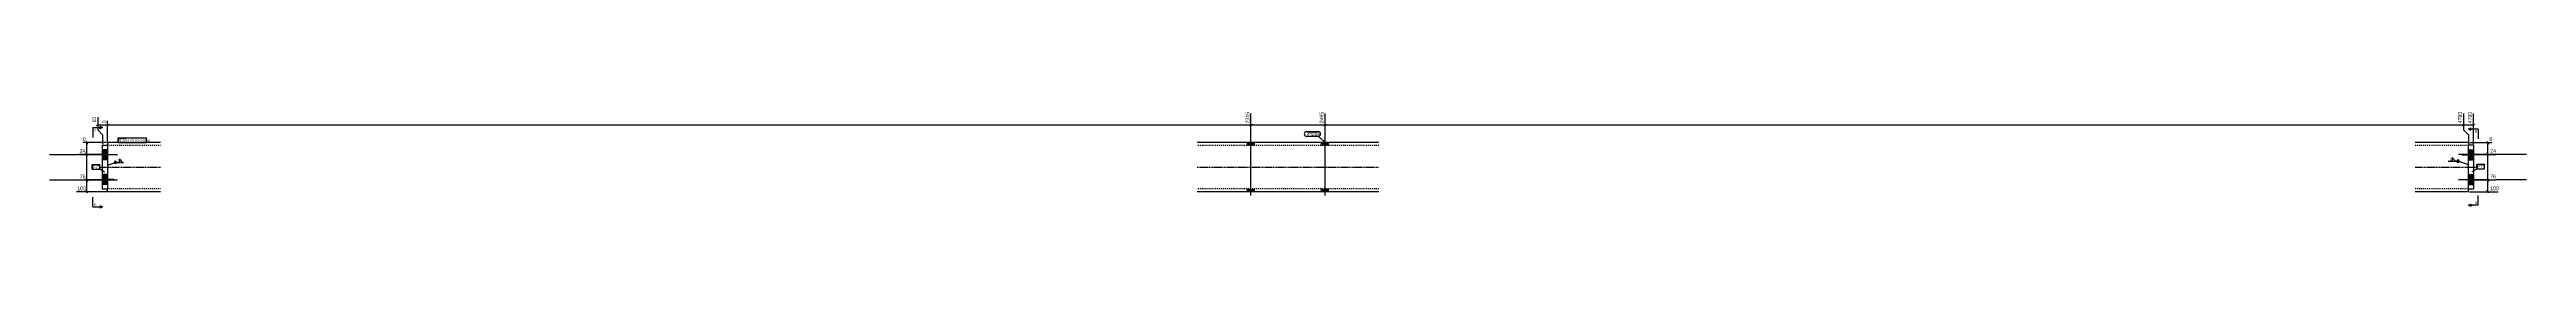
# Model space of a CAD drawing. Header units: millimetres. Extents: x 27 to 35527, y 5 to 1150.
# Drawn here: x 30512 to 35527, y 5 to 198 of the extents above; entities that cross this region are included whole.
import ezdxf

# ---------------------------------------------------------------- set-up
doc = ezdxf.new("R2010")
doc.units = ezdxf.units.MM
doc.linetypes.add('DXK_LINE_DOT2', pattern=[3.9198, 1.9599, -1.9599])
doc.linetypes.add('DXK_LINE_DOT3', pattern=[5.9187, 2.979, -0.9799, 0.9799, -0.9799])
for name, color, linetype in [('MÅLSÆTNING', 7, 'Continuous'), ('STÅL', 7, 'Continuous'), ('TEKST', 7, 'Continuous')]:
    doc.layers.add(name, color=color, linetype=linetype)
doc.styles.add('Arial', font='ARIAL.TTF', dxfattribs={"height": 0.2})
doc.styles.add('Arial Narrow', font='ARIALN.TTF', dxfattribs={"height": 0.2})

msp = doc.modelspace()

# ---------------------------------------------------------------- hatches: boundary and pattern name
at = {"layer": 'STÅL', "linetype": 'Continuous'}
for points in [[(30629.8, 103), (30629.8, 123), (30619.8, 123), (30619.8, 103)], [(30629.8, 107), (30629.8, 121), (30619.8, 121), (30619.8, 107)], [(32951.8, 138), (32937.8, 138), (32937.8, 132), (32951.8, 132)], [(32951.8, 138), (32937.8, 138), (32937.8, 132), (32951.8, 132)], [(33101.8, 138), (33087.8, 138), (33087.8, 132), (33101.8, 132)], [(33101.8, 138), (33087.8, 138), (33087.8, 132), (33101.8, 132)], [(35409.8, 123), (35409.8, 103), (35419.8, 103), (35419.8, 123)], [(35409.8, 121), (35409.8, 107), (35419.8, 107), (35419.8, 121)], [(30629.8, 53), (30629.8, 73), (30619.8, 73), (30619.8, 53)], [(30629.8, 55), (30629.8, 69), (30619.8, 69), (30619.8, 55)], [(35409.8, 73), (35409.8, 53), (35419.8, 53), (35419.8, 73)], [(35409.8, 69), (35409.8, 55), (35419.8, 55), (35419.8, 69)], [(32951.8, 44), (32937.8, 44), (32937.8, 38), (32951.8, 38)], [(32951.8, 44), (32937.8, 44), (32937.8, 38), (32951.8, 38)], [(33101.8, 44), (33087.8, 44), (33087.8, 38), (33101.8, 38)], [(33101.8, 44), (33087.8, 44), (33087.8, 38), (33101.8, 38)]]:
    msp.add_hatch(color=96, dxfattribs=at).paths.add_polyline_path(points)
at = {"layer": 'TEKST', "linetype": 'Continuous'}
msp.add_hatch(color=3, dxfattribs=at).paths.add_polyline_path([(35405.5, 95.4), (35409.8, 92.6), (35404.7, 93.1)])

# ---------------------------------------------------------------- linework, layer by layer
at = {"layer": 'MÅLSÆTNING', "color": 7, "linetype": 'Continuous'}
for p, q in [((30619.8, 153.8), (30619.8, 135)), ((30632.8, 175), (30626.8, 172.6)), ((30632.8, 175), (30626.8, 172.6)), ((30629.8, 140), (30629.8, 182.1)), ((30629.8, 140), (30629.8, 182.1)), ((30629.8, 173.8), (32944.8, 173.8)), ((32947.8, 175), (32941.8, 172.6)), ((32941.8, 172.6), (32947.8, 175)), ((32944.8, 150), (32944.8, 196.7)), ((32944.8, 150), (32944.8, 196.7)), ((32944.8, 173.8), (33094.8, 173.8)), ((33091.8, 172.6), (33097.8, 175)), ((33094.8, 150), (33094.8, 196.7)), ((35396.8, 172.6), (35402.8, 175)), ((35399.8, 196.7), (35399.8, 163.8)), ((35399.8, 173.8), (35419.8, 173.8)), ((35399.8, 163.8), (35409.8, 153.8)), ((35409.8, 153.8), (35409.8, 140)), ((35422.8, 175), (35416.8, 172.6)), ((35419.8, 135), (35419.8, 196.7)), ((30627.8, 114), (30571.9, 114)), ((30627.8, 114), (30571.9, 114)), ((30627.8, 138), (30579.7, 138)), ((30586.8, 141), (30589.2, 135)), ((30589.2, 111), (30586.8, 117)), ((30588, 114), (30588, 138)), ((30588, 62), (30588, 114)), ((35411.8, 138), (35457.4, 138)), ((35411.8, 114), (35465.2, 114)), ((35411.8, 114), (35465.2, 114)), ((35447.9, 141), (35450.3, 135)), ((35450.3, 111), (35447.9, 117)), ((35449.1, 114), (35449.1, 138)), ((35449.1, 62), (35449.1, 114)), ((30627.8, 62), (30571.9, 62)), ((30627.8, 62), (30571.9, 62)), ((30586.8, 65), (30589.2, 59)), ((30586.8, 65), (30589.2, 59)), ((30588, 38), (30588, 62)), ((35411.8, 62), (35465.2, 62)), ((35411.8, 62), (35465.2, 62)), ((35447.9, 65), (35450.3, 59)), ((35447.9, 65), (35450.3, 59)), ((35449.1, 38), (35449.1, 62)), ((30627.8, 38), (30567.1, 38)), ((30589.2, 35), (30586.8, 41)), ((35411.8, 38), (35470, 38)), ((35450.3, 35), (35447.9, 41))]:
    msp.add_line(p, q, dxfattribs=at)
at = {"layer": 'STÅL', "color": 96, "linetype": 'Continuous'}
for p, q in [((32944.8, 30.5), (32944.8, 168)), ((32944.8, 30.5), (32944.8, 168)), ((33094.8, 30.5), (33094.8, 168)), ((33094.8, 30.5), (33094.8, 168)), ((30512.3, 114), (30649.8, 114)), ((30629.8, 123), (30619.8, 123)), ((30619.8, 121), (30629.8, 121)), ((30642.8, 113), (30619.8, 113)), ((30619.8, 107), (30629.8, 107)), ((30629.8, 103), (30619.8, 103)), ((32937.8, 132), (32937.8, 138)), ((32937.8, 132), (32937.8, 138)), ((32951.8, 132), (32951.8, 138)), ((32951.8, 132), (32951.8, 138)), ((33087.8, 132), (33087.8, 138)), ((33087.8, 132), (33087.8, 138)), ((33101.8, 132), (33101.8, 138)), ((33101.8, 132), (33101.8, 138)), ((35527.3, 114), (35389.8, 114)), ((35396.8, 113), (35419.8, 113)), ((35409.8, 123), (35419.8, 123)), ((35419.8, 121), (35409.8, 121)), ((35419.8, 107), (35409.8, 107)), ((35409.8, 103), (35419.8, 103)), ((30512.3, 62), (30649.8, 62)), ((30629.8, 73), (30619.8, 73)), ((30619.8, 69), (30629.8, 69)), ((30642.8, 63), (30619.8, 63)), ((30619.8, 55), (30629.8, 55)), ((30629.8, 53), (30619.8, 53)), ((35527.3, 62), (35389.8, 62)), ((35396.8, 63), (35419.8, 63)), ((35409.8, 73), (35419.8, 73)), ((35419.8, 69), (35409.8, 69)), ((35419.8, 55), (35409.8, 55)), ((35409.8, 53), (35419.8, 53)), ((32937.8, 38), (32937.8, 44)), ((32937.8, 38), (32937.8, 44)), ((32951.8, 38), (32951.8, 44)), ((32951.8, 38), (32951.8, 44)), ((33087.8, 38), (33087.8, 44)), ((33087.8, 38), (33087.8, 44)), ((33101.8, 38), (33101.8, 44)), ((33101.8, 38), (33101.8, 44))]:
    msp.add_line(p, q, dxfattribs=at)
at = {"layer": 'STÅL', "color": 2, "linetype": 'Continuous'}
for p, q in [((30619.8, 133), (30629.8, 133)), ((30619.8, 43), (30619.8, 133)), ((30737.3, 138), (30629.8, 138)), ((30629.8, 138), (30629.8, 133)), ((30629.8, 133), (30629.8, 43)), ((33203.8, 138), (32835.8, 138)), ((35409.8, 138), (35302.3, 138)), ((35409.8, 137), (35409.8, 138)), ((35409.8, 137), (35409.8, 133)), ((35409.8, 43), (35409.8, 133)), ((35419.8, 133), (35409.8, 133)), ((35419.8, 133), (35419.8, 43)), ((30629.8, 43), (30619.8, 43)), ((30629.8, 38.9), (30629.8, 43)), ((30629.8, 38), (30629.8, 38.9)), ((30737.3, 38), (30629.8, 38)), ((33203.8, 38), (32835.8, 38)), ((35409.8, 38), (35302.3, 38)), ((35409.8, 38), (35409.8, 43)), ((35419.8, 43), (35409.8, 43))]:
    msp.add_line(p, q, dxfattribs=at)
at = {"layer": 'STÅL', "color": 7, "linetype": 'DXK_LINE_DOT2'}
for p, q in [((30629.8, 133), (30629.8, 44.4)), ((30737.3, 132), (30629.8, 132)), ((33203.8, 132), (32835.8, 132)), ((35409.8, 132), (35302.3, 132)), ((35409.8, 44.4), (35409.8, 133)), ((30629.8, 44), (30629.8, 44.4)), ((30737.3, 44), (30629.8, 44)), ((30629.8, 44), (30629.8, 43)), ((33203.8, 44), (32835.8, 44)), ((35409.8, 44), (35302.3, 44)), ((35409.8, 44), (35409.8, 44.4)), ((35409.8, 43), (35409.8, 44))]:
    msp.add_line(p, q, dxfattribs=at)
at = {"layer": 'STÅL', "color": 7, "linetype": 'DXK_LINE_DOT3'}
for p, q in [((30609.8, 88), (30737.3, 88)), ((32835.8, 88), (33203.8, 88)), ((35302.3, 88), (35429.8, 88))]:
    msp.add_line(p, q, dxfattribs=at)

# ---------------------------------------------------------------- next in the draw order: wipeouts: each hides what was drawn before it
at = {"color": 0, "linetype": 'Continuous'}
for points in [[(30586.2, 139.6), (30586.2, 150.8), (30578.1, 150.8), (30578.1, 139.6)], [(32943.2, 198.3), (32932, 198.3), (32932, 175.6), (32943.2, 175.6)], [(33093.2, 198.3), (33082, 198.3), (33082, 175.6), (33093.2, 175.6)], [(35418.2, 198.3), (35407, 198.3), (35407, 175.6), (35418.2, 175.6)], [(35459, 139.6), (35459, 150.8), (35450.9, 150.8), (35450.9, 139.6)], [(30584.7, 63.6), (30584.7, 74.8), (30571.8, 74.8), (30571.8, 63.6)], [(35465.3, 63.6), (35465.3, 74.8), (35452.4, 74.8), (35452.4, 63.6)]]:
    msp.add_wipeout(points, dxfattribs=at).dxf.layer = 'MÅLSÆTNING'
at = {"color": 0}
for points in [[(30652.7, 98.4), (30652.7, 104.2), (30648.8, 104.2), (30648.8, 98.4)], [(30665.4, 139.4), (30665.4, 146.4), (30652.6, 146.4), (30652.6, 139.4)], [(35375.6, 100.8), (35375.6, 106.6), (35371.7, 106.6), (35371.7, 100.8)]]:
    msp.add_wipeout(points, dxfattribs=at).dxf.layer = 'TEKST'

# ---------------------------------------------------------------- next in the draw order: hatches: boundary and pattern name
at = {"layer": 'TEKST', "linetype": 'Continuous'}
msp.add_hatch(color=3, dxfattribs=at).paths.add_polyline_path([(30634.9, 92.4), (30629.8, 91.8), (30634, 94.8)])

# ---------------------------------------------------------------- next in the draw order: linework, layer by layer
at = {"layer": 'MÅLSÆTNING', "color": 7, "linetype": 'Continuous'}
for p, q in [((30606.8, 172.6), (30612.8, 175)), ((30609.8, 189.9), (30609.8, 163.8)), ((30609.8, 173.8), (30629.8, 173.8)), ((30609.8, 163.8), (30619.8, 153.8)), ((33097.8, 175), (33091.8, 172.6)), ((33094.8, 150), (33094.8, 196.7)), ((33094.8, 173.8), (35399.8, 173.8)), ((35396.8, 172.6), (35402.8, 175)), ((35399.8, 196.7), (35399.8, 163.8)), ((35399.8, 163.8), (35409.8, 153.8)), ((35409.8, 153.8), (35409.8, 140)), ((30589.2, 111), (30586.8, 117)), ((35450.3, 111), (35447.9, 117))]:
    msp.add_line(p, q, dxfattribs=at)
at = {"layer": 'TEKST', "color": 3, "linetype": 'Continuous'}
for p, q in [((30660.8, 97.8), (30653.7, 105)), ((30653.7, 105), (30653.7, 97.8)), ((35383.7, 100.2), (35376.6, 107.4)), ((35376.6, 107.4), (35376.6, 100.2)), ((30629.8, 91.8), (30645.7, 97.8)), ((30645.7, 97.8), (30662.3, 97.8)), ((30653.7, 97.8), (30660.8, 97.8)), ((35368.6, 100.2), (35388.7, 100.2)), ((35376.6, 100.2), (35383.7, 100.2)), ((35409.8, 92.6), (35388.7, 100.2))]:
    msp.add_line(p, q, dxfattribs=at)
for centre, start, end in [((30645.7, 97.8), 90, 270), ((30645.7, 97.8), 270, 90), ((35388.7, 100.2), 90, 270), ((35388.7, 100.2), 270, 90)]:
    msp.add_arc(centre, 2.5, start, end, dxfattribs=at)

# ---------------------------------------------------------------- next in the draw order: texts
at = {"layer": 'MÅLSÆTNING', "color": 3, "linetype": 'Continuous', "style": 'Arial Narrow'}
for s, p in [('2315', (32941.6, 177.2)), ('2465', (33091.6, 177.2)), ('4790', (35416.6, 177.2))]:
    msp.add_text(s, height=7.64, rotation=90.0002, dxfattribs=at).set_placement(p)
for p in [(30579.7, 141.2), (35452.5, 141.2)]:
    msp.add_text('0', height=7.64, dxfattribs=at).set_placement(p)
at = {"layer": 'TEKST', "color": 3, "style": 'Arial Narrow'}
for p in [(30649.2, 98.8), (35372.1, 101.2)]:
    msp.add_text('3', height=4.77, dxfattribs=at).set_placement(p)

# ---------------------------------------------------------------- next in the draw order: wipeouts: each hides what was drawn before it
at = {"color": 0, "linetype": 'Continuous'}
for points in [[(30584.7, 39.6), (30584.7, 50.8), (30566.9, 50.8), (30566.9, 39.6)], [(35470.2, 39.6), (35470.2, 50.8), (35452.4, 50.8), (35452.4, 39.6)]]:
    msp.add_wipeout(points, dxfattribs=at).dxf.layer = 'MÅLSÆTNING'
at = {"color": 0}
msp.add_wipeout([(30665.4, 139.4), (30665.4, 146.4), (30652.6, 146.4), (30652.6, 139.4)], dxfattribs=at).dxf.layer = 'TEKST'

# ---------------------------------------------------------------- next in the draw order: texts
at = {"layer": 'MÅLSÆTNING', "color": 3, "linetype": 'Continuous', "style": 'Arial Narrow'}
for s, p in [('76', (30573.4, 65.2)), ('76', (35454, 65.2)), ('100', (30568.5, 41.2)), ('100', (35454, 41.2))]:
    msp.add_text(s, height=7.64, dxfattribs=at).set_placement(p)

# ---------------------------------------------------------------- next in the draw order: wipeouts: each hides what was drawn before it
at = {"color": 0, "linetype": 'Continuous'}
for points, layer in [([(30628.2, 183.7), (30617, 183.7), (30617, 175.6), (30628.2, 175.6)], 'MÅLSÆTNING'), ([(35398.2, 198.3), (35387, 198.3), (35387, 175.6), (35398.2, 175.6)], 'MÅLSÆTNING'), ([(30584.7, 115.6), (30584.7, 126.8), (30571.8, 126.8), (30571.8, 115.6)], 'MÅLSÆTNING'), ([(35465.3, 115.6), (35465.3, 126.8), (35452.4, 126.8), (35452.4, 115.6)], 'MÅLSÆTNING'), ([(35427.8, 158), (35427.8, 163), (35423.4, 163), (35423.4, 158)], 'TEKST'), ([(30606.3, 9.8), (30606.3, 14.8), (30601.8, 14.8), (30601.8, 9.8)], 'TEKST'), ([(35427.8, 13), (35427.8, 18), (35423.4, 18), (35423.4, 13)], 'TEKST')]:
    msp.add_wipeout(points, dxfattribs=at).dxf.layer = layer
at = {"color": 0}
for points in [[(33079.8, 152), (33079.8, 159), (33058.5, 159), (33058.5, 152)], [(30707.7, 139.4), (30707.7, 144.4), (30667.5, 144.4), (30667.5, 139.4)]]:
    msp.add_wipeout(points, dxfattribs=at).dxf.layer = 'TEKST'

# ---------------------------------------------------------------- next in the draw order: hatches: boundary and pattern name
at = {"layer": 'TEKST', "linetype": 'Continuous'}
for points in [[(35414.8, 165.5), (35414.8, 163), (35409.8, 165.5)], [(30614.8, 7.3), (30614.8, 9.8), (30619.8, 7.3)], [(35414.8, 13), (35414.8, 10.5), (35409.8, 10.5)]]:
    msp.add_hatch(color=30, dxfattribs=at).paths.add_polyline_path(points)

# ---------------------------------------------------------------- next in the draw order: linework, layer by layer
at = {"layer": 'TEKST', "color": 30, "linetype": 'Continuous'}
for p, q in [((35409.8, 165.5), (35414.8, 168)), ((35409.8, 165.5), (35414.8, 163)), ((35414.8, 163), (35414.8, 168)), ((30619.8, 7.3), (30614.8, 9.8)), ((30614.8, 9.8), (30614.8, 4.8)), ((30619.8, 7.3), (30614.8, 4.8)), ((35409.8, 10.5), (35414.8, 13)), ((35414.8, 8), (35409.8, 10.5)), ((35414.8, 13), (35414.8, 8))]:
    msp.add_line(p, q, dxfattribs=at)
at = {"layer": 'TEKST', "color": 7, "linetype": 'Continuous'}
for p, q in [((35429.8, 165.5), (35409.8, 165.5)), ((35429.8, 165.5), (35429.8, 145.5)), ((30599.8, 7.3), (30599.8, 27.3)), ((30599.8, 7.3), (30619.8, 7.3)), ((35429.8, 10.5), (35409.8, 10.5)), ((35429.8, 10.5), (35429.8, 30.5))]:
    msp.add_line(p, q, dxfattribs=at)

# ---------------------------------------------------------------- next in the draw order: texts
at = {"layer": 'MÅLSÆTNING', "color": 3, "linetype": 'Continuous', "style": 'Arial Narrow'}
msp.add_text('4780', height=7.64, rotation=90.0002, dxfattribs=at).set_placement((35396.6, 177.2))
for p in [(30573.4, 117.2), (35454, 117.2)]:
    msp.add_text('24', height=7.64, dxfattribs=at).set_placement(p)
at = {"layer": 'TEKST', "color": 3, "linetype": 'Continuous', "style": 'Arial'}
for s, p in [('B', (35423.4, 158)), ('A', (30601.8, 9.8)), ('B', (35423.4, 13))]:
    msp.add_text(s, height=4.78, dxfattribs=at).set_placement(p)

# ---------------------------------------------------------------- next in the draw order: wipeouts: each hides what was drawn before it
at = {"color": 0, "linetype": 'Continuous'}
msp.add_wipeout([(30608.2, 190), (30597, 190), (30597, 177.1), (30608.2, 177.1)], dxfattribs=at).dxf.layer = 'MÅLSÆTNING'
at = {"color": 0}
for points in [[(33079.8, 152), (33079.8, 159), (33058.5, 159), (33058.5, 152)], [(30707.7, 139.4), (30707.7, 144.4), (30667.5, 144.4), (30667.5, 139.4)]]:
    msp.add_wipeout(points, dxfattribs=at).dxf.layer = 'TEKST'

# ---------------------------------------------------------------- next in the draw order: linework, layer by layer
at = {"layer": 'TEKST', "color": 7, "linetype": 'Continuous'}
for p, q in [((33057.3, 160.2), (33081, 160.2)), ((33057.3, 150.8), (33081, 150.8)), ((33093.4, 139.4), (33081, 150.8)), ((30651.4, 147.6), (30708.9, 147.6)), ((30651.4, 138.2), (30651.4, 147.6)), ((30651.4, 138.2), (30708.9, 138.2)), ((30708.9, 138.2), (30708.9, 147.6))]:
    msp.add_line(p, q, dxfattribs=at)
for centre, start, end in [((33057.3, 155.5), 90, 270), ((33081, 155.5), 270, 90)]:
    msp.add_arc(centre, 4.7, start, end, dxfattribs=at)

# ---------------------------------------------------------------- next in the draw order: texts
at = {"layer": 'MÅLSÆTNING', "color": 3, "linetype": 'Continuous', "style": 'Arial Narrow'}
for s, p in [('10', (30606.6, 178.7)), ('0', (30626.6, 177.2))]:
    msp.add_text(s, height=7.64, rotation=90.0002, dxfattribs=at).set_placement(p)
at = {"layer": 'TEKST', "color": 3, "style": 'Arial Narrow'}
for s, height, p in [('4*D14', 6.68, (33058.5, 152)), ('d32', 6.68, (30652.6, 139.4)), ('RHS100X100X6', 4.772, (30667.5, 139.4))]:
    msp.add_text(s, height=height, dxfattribs=at).set_placement(p)

# ---------------------------------------------------------------- next in the draw order: wipeouts: each hides what was drawn before it
at = {"color": 0}
for points in [[(30612.9, 85.2), (30612.9, 92.2), (30599.7, 92.2), (30599.7, 85.2)], [(35441.1, 86.1), (35441.1, 93.1), (35427.9, 93.1), (35427.9, 86.1)]]:
    msp.add_wipeout(points, dxfattribs=at).dxf.layer = 'TEKST'

# ---------------------------------------------------------------- next in the draw order: wipeouts: each hides what was drawn before it
at = {"color": 0, "linetype": 'Continuous'}
msp.add_wipeout([(30606.3, 161.1), (30606.3, 166.1), (30601.8, 166.1), (30601.8, 161.1)], dxfattribs=at).dxf.layer = 'TEKST'
at = {"color": 0}
for points in [[(30612.9, 85.2), (30612.9, 92.2), (30599.7, 92.2), (30599.7, 85.2)], [(35441.1, 86.1), (35441.1, 93.1), (35427.9, 93.1), (35427.9, 86.1)]]:
    msp.add_wipeout(points, dxfattribs=at).dxf.layer = 'TEKST'

# ---------------------------------------------------------------- next in the draw order: hatches: boundary and pattern name
at = {"layer": 'TEKST', "linetype": 'Continuous'}
msp.add_hatch(color=30, dxfattribs=at).paths.add_polyline_path([(30614.8, 166.1), (30614.8, 168.6), (30619.8, 168.6)])

# ---------------------------------------------------------------- next in the draw order: linework, layer by layer
at = {"layer": 'TEKST', "color": 7, "linetype": 'Continuous'}
for p, q in [((30599.8, 168.6), (30599.8, 148.6)), ((30599.8, 168.6), (30619.8, 168.6)), ((30598.5, 93.4), (30614.1, 93.4)), ((30598.5, 84), (30598.5, 93.4)), ((30598.5, 84), (30614.1, 84)), ((30614.1, 84), (30614.1, 93.4)), ((30623.7, 77.6), (30614.1, 84)), ((35417.7, 79.3), (35426.7, 84.9)), ((35426.7, 94.3), (35442.3, 94.3)), ((35426.7, 84.9), (35426.7, 94.3)), ((35426.7, 84.9), (35442.3, 84.9)), ((35442.3, 84.9), (35442.3, 94.3))]:
    msp.add_line(p, q, dxfattribs=at)
at = {"layer": 'TEKST', "color": 30, "linetype": 'Continuous'}
for p, q in [((30614.8, 166.1), (30614.8, 171.1)), ((30614.8, 171.1), (30619.8, 168.6)), ((30619.8, 168.6), (30614.8, 166.1))]:
    msp.add_line(p, q, dxfattribs=at)

# ---------------------------------------------------------------- next in the draw order: texts
at = {"layer": 'TEKST', "color": 3, "linetype": 'Continuous', "style": 'Arial'}
msp.add_text('A', height=4.78, dxfattribs=at).set_placement((30601.8, 161.1))
at = {"layer": 'TEKST', "color": 3, "style": 'Arial Narrow'}
for p in [(30599.7, 85.2), (35427.9, 86.1)]:
    msp.add_text('F71', height=6.68, dxfattribs=at).set_placement(p)

doc.saveas('drawing.dxf')
